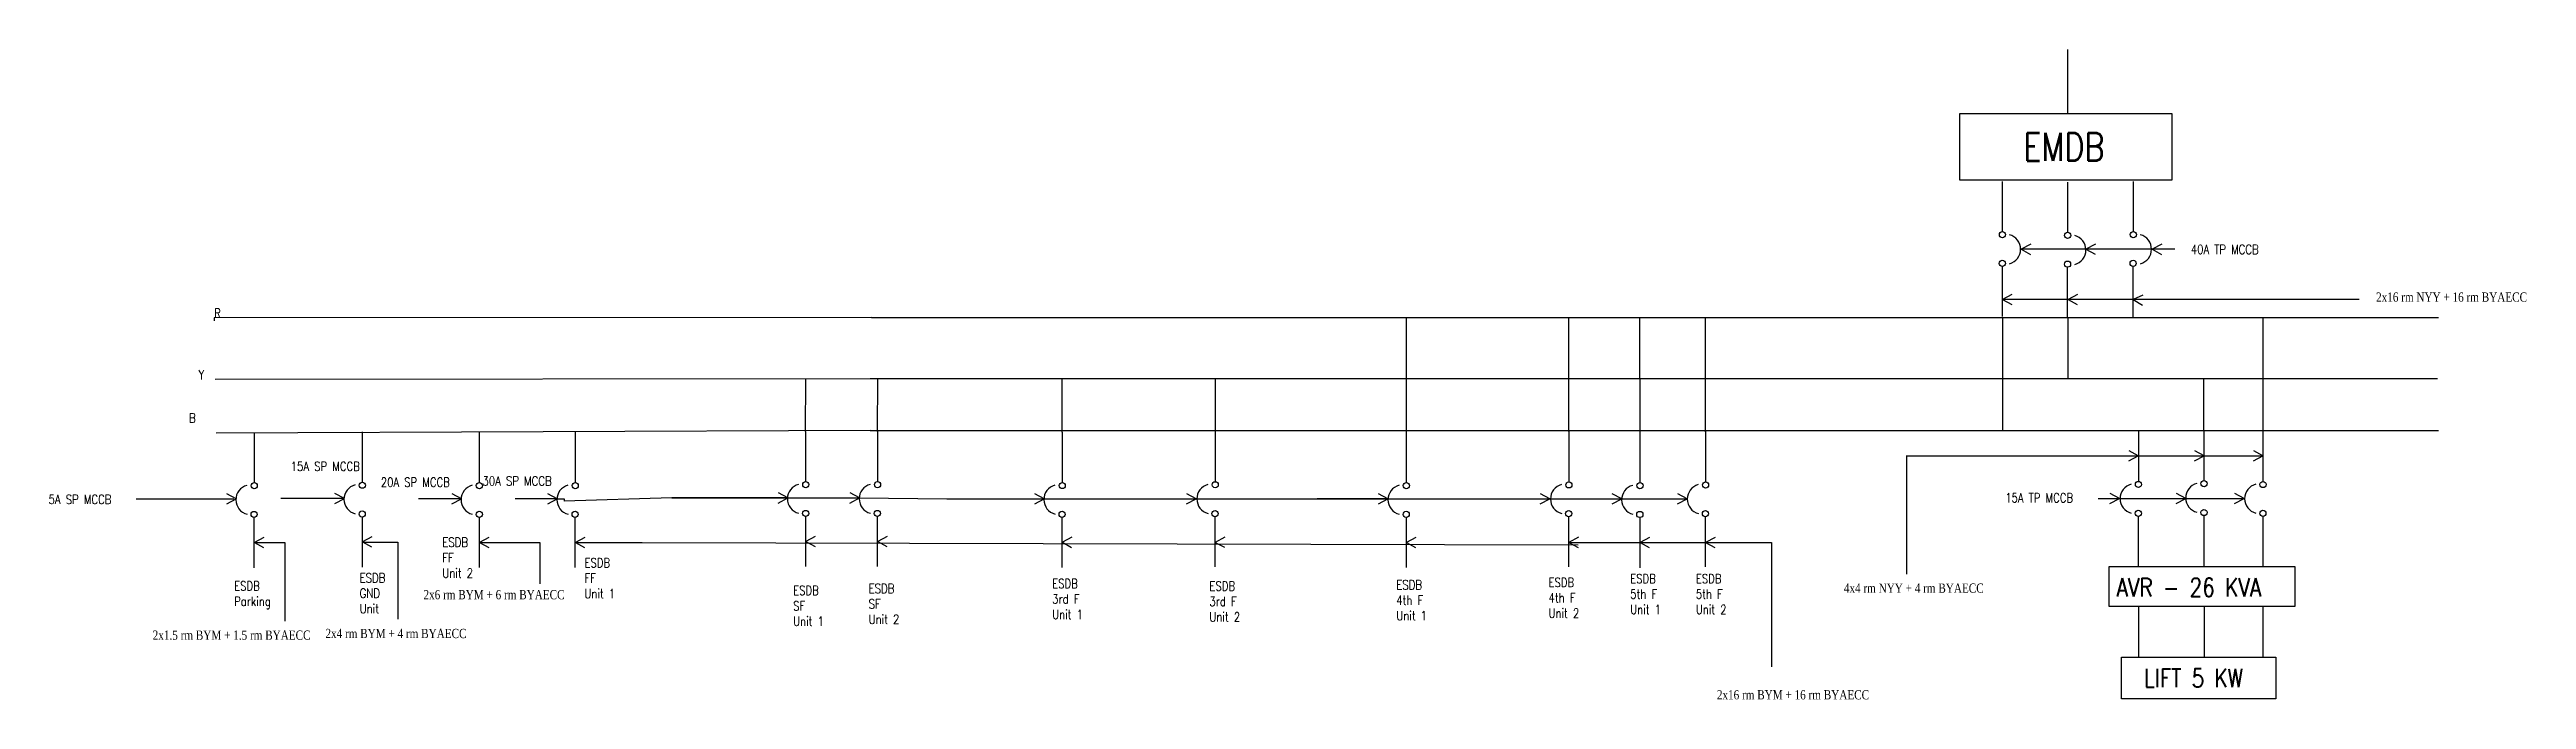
# Model space of a CAD drawing. Header units: inches. Extents: x 4849 to 14405, y -37970 to -930.
# Drawn here: x 7800 to 8603, y -37894 to -37683 of the extents above; entities that cross this region are included whole.
import ezdxf

# ---------------------------------------------------------------- set-up
doc = ezdxf.new("R2010")
doc.units = ezdxf.units.IN
doc.header["$LTSCALE"] = 10
doc.header["$MEASUREMENT"] = 0
doc.layers.add('Diagram', color=134, linetype='Continuous', plot=False)
doc.styles.get("Standard").update_dxf_attribs({"font": 'simplex.shx', "width": 0.8, "height": 3})

msp = doc.modelspace()

# ---------------------------------------------------------------- texts
at = {"layer": 'Diagram', "ltscale": 10, "attachment_point": 1}
for s, insert, char_height, width in [('EMDB', (8440.11, -37710.16), 9, 27.5013), ('R', (7853.43, -37767.19), 3, 12.4447), ('Y', (7848.35, -37787.2), 3, 12.4447), ('B', (7845.25, -37801.21), 3, 12.4447), ('ESDB FF\\PUnit 2', (7927.38, -37841.57), 3, 10.6456), ('ESDB FF\\PUnit 1', (7973.47, -37848.22), 3, 10.6456), ('ESDB Parking', (7859.86, -37855.74), 3, 6.7472), ('ESDB GND Unit', (7900.59, -37853.13), 3, 6.7472), ('ESDB SF\\PUnit 2', (8065.64, -37856.58), 3, 11.9377), ('ESDB 3rd F\\PUnit 1', (8125.17, -37854.99), 3, 11.9377), ('ESDB 3rd F\\PUnit 2', (8176.15, -37855.79), 3, 11.9377), ('ESDB 4th F\\PUnit 1', (8236.76, -37855.39), 3, 11.9377), ('ESDB 4th F\\PUnit 2', (8286.12, -37854.59), 3, 11.9377), ('ESDB \\P5th F\\PUnit 1', (8312.62, -37853.39), 3, 11.9377), ('ESDB 5th F\\PUnit 2', (8333.89, -37853.39), 3, 11.9377), ('AVR - 26 KVA', (8470.33, -37854.72), 6, 56.1525), ('ESDB SF\\PUnit 1', (8041.15, -37857.22), 3, 10.6456), ('LIFT 5 KW', (8479.23, -37884.15), 6, 49.2669)]:
    msp.add_mtext(s, dxfattribs=dict(at, insert=insert, char_height=char_height, width=width))
at = {"layer": 'Diagram', "color": 1, "ltscale": 10, "char_height": 3, "attachment_point": 1}
for s, insert, width in [('40A TP MCCB', (8494.42, -37746.47), 26.5043), ('{\\fTimes New Roman|b0|i0|c0|p18;2x16 rm NYY + 16 rm BYAECC}', (8554.5, -37761.95), 55.9028), ('15A SP MCCB', (7878.23, -37816.91), 26.5043), ('20A SP MCCB', (7907.43, -37822.06), 26.5043), ('30A SP MCCB', (7940.42, -37821.67), 26.5043), ('5A SP MCCB', (7799.71, -37827.64), 26.5043), ('15A TP MCCB', (8434.23, -37827.13), 26.5043), ('{\\fTimes New Roman|b0|i0|c0|p18;4x4 rm NYY + 4 rm BYAECC}', (8381.91, -37856.46), 55.9028), ('{\\fTimes New Roman|b0|i0|c0|p18;2x6 rm BYM + 6 rm BYAECC}', (7921.29, -37858.58), 55.9028), ('{\\fTimes New Roman|b0|i0|c0|p18;2x1.5 rm BYM + 1.5 rm BYAECC}', (7833.47, -37871.73), 55.9028), ('{\\fTimes New Roman|b0|i0|c0|p18;2x4 rm BYM + 4 rm BYAECC}', (7889.49, -37871.19), 55.9028), ('{\\fTimes New Roman|b0|i0|c0|p18;2x16 rm BYM + 16 rm BYAECC}', (8340.72, -37891.09), 55.9028)]:
    msp.add_mtext(s, dxfattribs=dict(at, insert=insert, width=width))

# ---------------------------------------------------------------- linework, layer by layer
at = {"layer": 'Diagram', "ltscale": 10}
for p, q in [((8454.58, -37703.79), (8454.58, -37683.05)), ((8433.27, -37725.88), (8433.27, -37742.19)), ((8454.42, -37726.13), (8454.42, -37742.43)), ((8475.7, -37725.88), (8475.7, -37742.19)), ((8442.55, -37746.3), (8439.43, -37747.93)), ((8489.26, -37747.93), (8439.43, -37747.93)), ((8439.43, -37747.93), (8442.48, -37749.57)), ((8463.48, -37746.3), (8460.36, -37747.93)), ((8467.31, -37747.93), (8460.36, -37747.93)), ((8460.36, -37747.93), (8463.41, -37749.56)), ((8484.98, -37746.31), (8481.86, -37747.94)), ((8488.8, -37747.94), (8481.86, -37747.94)), ((8481.86, -37747.94), (8484.9, -37749.57)), ((8433.33, -37769.81), (8433.33, -37753.51)), ((8454.47, -37770.06), (8454.47, -37753.76)), ((8475.75, -37769.82), (8475.75, -37753.51)), ((8436.42, -37762.63), (8433.38, -37764.25)), ((8549.05, -37764.27), (8433.38, -37764.25)), ((8433.38, -37764.25), (8436.34, -37765.89)), ((8457.68, -37762.61), (8454.61, -37764.26)), ((8454.61, -37764.26), (8457.61, -37765.88)), ((8478.83, -37762.86), (8475.75, -37764.27)), ((8475.75, -37764.27), (8478.75, -37766.13)), ((7853.43, -37770.19), (7853.45, -37771.19)), ((8239.97, -37770.08), (8239.97, -37823.67)), ((8292.68, -37807.12), (8292.68, -37770.1)), ((8315.74, -37790.01), (8315.74, -37770.1)), ((8337.04, -37807.19), (8337.04, -37770.2)), ((8433.35, -37770.04), (8433.35, -37806.75)), ((8454.56, -37770.1), (8454.56, -37790.08)), ((8517.87, -37806.71), (8517.87, -37770.13)), ((8045.22, -37807.06), (8045.33, -37790.03)), ((8068.49, -37807.06), (8068.59, -37790.01)), ((8128.39, -37807.35), (8128.42, -37790.01)), ((8177.99, -37790.02), (8177.99, -37823.42)), ((8315.74, -37790.01), (8315.74, -37823.7)), ((8498.67, -37806.75), (8498.67, -37790.01)), ((7866.36, -37807.38), (7866.36, -37823.69)), ((7901.41, -37807.23), (7901.41, -37823.54)), ((7939.39, -37807.36), (7939.39, -37823.67)), ((7970.46, -37807.36), (7970.46, -37823.67)), ((8045.22, -37807.06), (8045.22, -37823.36)), ((8068.49, -37807.06), (8068.49, -37823.36)), ((8128.39, -37807.35), (8128.39, -37823.66)), ((8292.68, -37807.12), (8292.68, -37823.43)), ((8337.02, -37807.15), (8337.02, -37823.46)), ((8477.41, -37807), (8477.41, -37823.3)), ((8498.69, -37806.75), (8498.69, -37823.06)), ((8517.8, -37807.01), (8517.8, -37823.32)), ((8402.11, -37815), (8517.78, -37815.01)), ((8402.26, -37814.95), (8402.26, -37853.48)), ((8474.35, -37816.63), (8477.38, -37815)), ((8477.38, -37815), (8474.42, -37813.36)), ((8495.64, -37816.66), (8498.71, -37815.01)), ((8498.71, -37815.01), (8495.71, -37813.39)), ((8514.75, -37816.64), (8517.78, -37815.01)), ((8517.78, -37815.01), (8514.82, -37813.38)), ((7828.15, -37828.99), (7859.75, -37828.99)), ((7857.47, -37830.64), (7860.59, -37829.01)), ((7860.59, -37829.01), (7857.54, -37827.37)), ((7895.64, -37828.86), (7874.98, -37828.86)), ((7892.52, -37830.49), (7895.64, -37828.86)), ((7895.64, -37828.86), (7892.59, -37827.23)), ((7933.61, -37828.99), (7919.68, -37828.99)), ((7930.5, -37830.62), (7933.61, -37828.99)), ((7933.61, -37828.99), (7930.57, -37827.36)), ((7964.55, -37828.92), (7950.98, -37828.92)), ((7961.56, -37830.62), (7964.68, -37828.99)), ((7964.68, -37828.99), (7961.64, -37827.36)), ((7964.68, -37828.99), (7966.87, -37828.99)), ((7966.87, -37828.99), (7966.89, -37829.7)), ((8001.78, -37828.68), (7966.89, -37829.7)), ((8039.45, -37828.68), (8001.78, -37828.68)), ((8001.78, -37828.68), (8062.72, -37828.68)), ((8036.33, -37830.32), (8039.45, -37828.68)), ((8039.45, -37828.68), (8036.4, -37827.05)), ((8059.6, -37830.32), (8062.72, -37828.68)), ((8062.72, -37828.68), (8059.67, -37827.05)), ((8062.72, -37828.68), (8091.02, -37828.97)), ((8091.02, -37828.97), (8122.61, -37828.97)), ((8091.02, -37828.97), (8162.08, -37828.99)), ((8119.49, -37830.61), (8122.61, -37828.97)), ((8122.61, -37828.97), (8119.56, -37827.34)), ((8152.08, -37828.99), (8172.08, -37828.99)), ((8162.08, -37828.99), (8211.07, -37828.98)), ((8168.77, -37830.62), (8171.89, -37828.99)), ((8171.89, -37828.99), (8168.84, -37827.36)), ((8234.07, -37828.98), (8211.07, -37828.98)), ((8211.07, -37828.98), (8262.83, -37828.98)), ((8230.95, -37830.62), (8234.07, -37828.98)), ((8234.07, -37828.98), (8231.02, -37827.35)), ((8262.83, -37828.98), (8331.11, -37828.98)), ((8279.64, -37829), (8286.58, -37829)), ((8283.46, -37830.63), (8286.58, -37829)), ((8286.58, -37829), (8283.53, -37827.37)), ((8302.91, -37828.99), (8309.86, -37828.99)), ((8306.74, -37830.62), (8309.86, -37828.99)), ((8309.86, -37828.99), (8306.81, -37827.36)), ((8327.99, -37830.61), (8331.11, -37828.98)), ((8331.11, -37828.98), (8328.06, -37827.35)), ((8464.36, -37828.88), (8511.88, -37828.88)), ((8468.18, -37830.51), (8471.3, -37828.88)), ((8471.3, -37828.88), (8468.26, -37827.25)), ((8485.86, -37828.88), (8492.8, -37828.88)), ((8489.69, -37830.51), (8492.8, -37828.88)), ((8492.8, -37828.88), (8489.76, -37827.25)), ((8504.75, -37828.89), (8511.7, -37828.89)), ((8508.58, -37830.53), (8511.7, -37828.89)), ((8511.7, -37828.89), (8508.65, -37827.26)), ((7866.42, -37851.32), (7866.42, -37835.01)), ((7901.47, -37851.17), (7901.47, -37834.86)), ((7939.45, -37851.3), (7939.45, -37834.99)), ((7970.51, -37851.3), (7970.51, -37834.99)), ((8045.28, -37850.99), (8045.28, -37834.69)), ((8068.55, -37850.99), (8068.55, -37834.69)), ((8128.44, -37851.28), (8128.44, -37834.98)), ((8178.05, -37851.04), (8178.05, -37834.74)), ((8240.03, -37851.3), (8240.03, -37834.99)), ((8292.74, -37851.06), (8292.74, -37834.75)), ((8315.8, -37851.33), (8315.8, -37835.02)), ((8337.08, -37851.09), (8337.08, -37834.78)), ((8477.46, -37850.93), (8477.46, -37834.63)), ((8498.74, -37850.69), (8498.74, -37834.38)), ((8517.86, -37850.95), (8517.86, -37834.64)), ((7869.5, -37841.48), (7866.47, -37843.11)), ((7866.47, -37843.11), (7869.43, -37844.75)), ((7866.47, -37843.11), (7876.34, -37843.11)), ((7876.34, -37843.11), (7876.34, -37868.65)), ((7901.47, -37843.02), (7913.02, -37843.02)), ((7904.55, -37841.34), (7901.52, -37842.97)), ((7901.52, -37842.97), (7904.48, -37844.6)), ((7913.02, -37843.02), (7913.02, -37868.03)), ((7942.53, -37841.47), (7939.5, -37843.1)), ((7939.5, -37843.1), (7942.46, -37844.73)), ((7939.5, -37843.1), (7951.98, -37843.1)), ((7951.98, -37843.1), (7959.03, -37843.1)), ((7959.03, -37843.1), (7959.03, -37856.52)), ((7973.6, -37841.47), (7970.56, -37843.1)), ((7970.56, -37843.1), (7973.52, -37844.73)), ((7970.56, -37843.1), (7992.21, -37843.1)), ((7992.21, -37843.1), (8295.73, -37843.9)), ((8048.36, -37841.16), (8045.33, -37842.79)), ((8045.33, -37842.79), (8048.29, -37844.43)), ((8071.63, -37841.16), (8068.6, -37842.79)), ((8068.6, -37842.79), (8071.56, -37844.43)), ((8131.52, -37841.45), (8128.49, -37843.08)), ((8128.49, -37843.08), (8131.45, -37844.72)), ((8181.12, -37841.44), (8178.04, -37843.09)), ((8178.04, -37843.09), (8181.04, -37844.71)), ((8243.11, -37841.47), (8240.08, -37843.1)), ((8240.08, -37843.1), (8243.04, -37844.73)), ((8295.8, -37841.45), (8292.74, -37843.1)), ((8292.74, -37843.1), (8295.73, -37844.72)), ((8292.74, -37843.1), (8358.43, -37843.1)), ((8318.88, -37841.5), (8315.8, -37843.1)), ((8315.8, -37843.1), (8318.81, -37844.76)), ((8340.14, -37841.48), (8337.07, -37843.1)), ((8337.07, -37843.1), (8340.07, -37844.75)), ((8358.43, -37843.11), (8358.43, -37883.57)), ((8477.53, -37880.37), (8477.53, -37864.06)), ((8498.81, -37880.13), (8498.81, -37863.82)), ((8517.92, -37880.38), (8517.92, -37864.08))]:
    msp.add_line(p, q, dxfattribs=at)
at = {"layer": 'Diagram', "color": 1, "ltscale": 10}
for q in [(7853.43, -37770.19), (8574.72, -37770.1)]:
    msp.add_line((8066.56, -37770.1), q, dxfattribs=at)
at = {"layer": 'Diagram', "color": 2, "ltscale": 10}
for p, q in [((8066.17, -37790.01), (7853.76, -37790.2)), ((8574.44, -37790.01), (8066.17, -37790.01))]:
    msp.add_line(p, q, dxfattribs=at)
at = {"layer": 'Diagram', "color": 5, "ltscale": 10}
for q in [(7854.05, -37807.61), (8574.77, -37806.74)]:
    msp.add_line((8066.19, -37806.74), q, dxfattribs=at)
at = {"layer": 'Diagram', "ltscale": 10}
for points in [[(8419.55, -37703.81), (8488.24, -37703.81), (8488.24, -37725.53), (8419.55, -37725.53)], [(8467.93, -37850.92), (8528.14, -37850.92), (8528.14, -37863.95), (8467.93, -37863.95)], [(8471.95, -37880.4), (8522, -37880.4), (8522, -37893.96), (8471.95, -37893.96)]]:
    msp.add_lwpolyline(points, close=True, dxfattribs=at)
for centre in [(8433.33, -37743.16), (8454.48, -37743.41), (8475.76, -37743.17), (8433.29, -37752.51), (8454.44, -37752.76), (8475.72, -37752.51), (7866.4, -37824.69), (7901.45, -37824.54), (7939.42, -37824.67), (7970.49, -37824.67), (8045.26, -37824.36), (8068.53, -37824.36), (8128.42, -37824.65), (8178.03, -37824.41), (8240.01, -37824.67), (8292.72, -37824.43), (8315.77, -37824.7), (8337.06, -37824.46), (8477.44, -37824.3), (8498.72, -37824.06), (8517.84, -37824.32), (7866.36, -37834.03), (7901.41, -37833.89), (7939.39, -37834.02), (7970.45, -37834.02), (8045.22, -37833.71), (8068.49, -37833.71), (8128.38, -37834), (8177.99, -37833.76), (8239.97, -37834.02), (8292.68, -37833.77), (8315.74, -37834.05), (8337.02, -37833.8), (8477.4, -37833.65), (8498.68, -37833.41), (8517.8, -37833.67)]:
    msp.add_circle(centre, 1, dxfattribs=at)
for centre, start, end in [((8434.39, -37747.92), 284.9365, 75.37207), ((8455.54, -37748.17), 284.9365, 75.37207), ((8476.82, -37747.92), 284.9365, 75.37207), ((7865.29, -37829.28), 104.9365, 255.37207), ((7900.35, -37829.13), 104.9365, 255.37207), ((7938.32, -37829.26), 104.9365, 255.37207), ((7969.39, -37829.26), 104.9365, 255.37207), ((8044.16, -37828.95), 104.9365, 255.37207), ((8067.43, -37828.95), 104.9365, 255.37207), ((8127.32, -37829.24), 104.9365, 255.37207), ((8176.93, -37829), 104.9365, 255.37207), ((8238.91, -37829.26), 104.9365, 255.37207), ((8291.62, -37829.02), 104.9365, 255.37207), ((8314.67, -37829.29), 104.9365, 255.37207), ((8335.96, -37829.05), 104.9365, 255.37207), ((8476.34, -37828.89), 104.9365, 255.37207), ((8497.62, -37828.65), 104.9365, 255.37207), ((8516.73, -37828.91), 104.9365, 255.37207)]:
    msp.add_arc(centre, 4.85, start, end, dxfattribs=at)

msp.set_redraw_order([(e.dxf.handle, doc.entitydb.next_handle()) for e in msp.query("TEXT MTEXT ATTDEF DIMENSION ARC_DIMENSION")])  # texts and dimensions are drawn at this point

doc.saveas('drawing.dxf')
